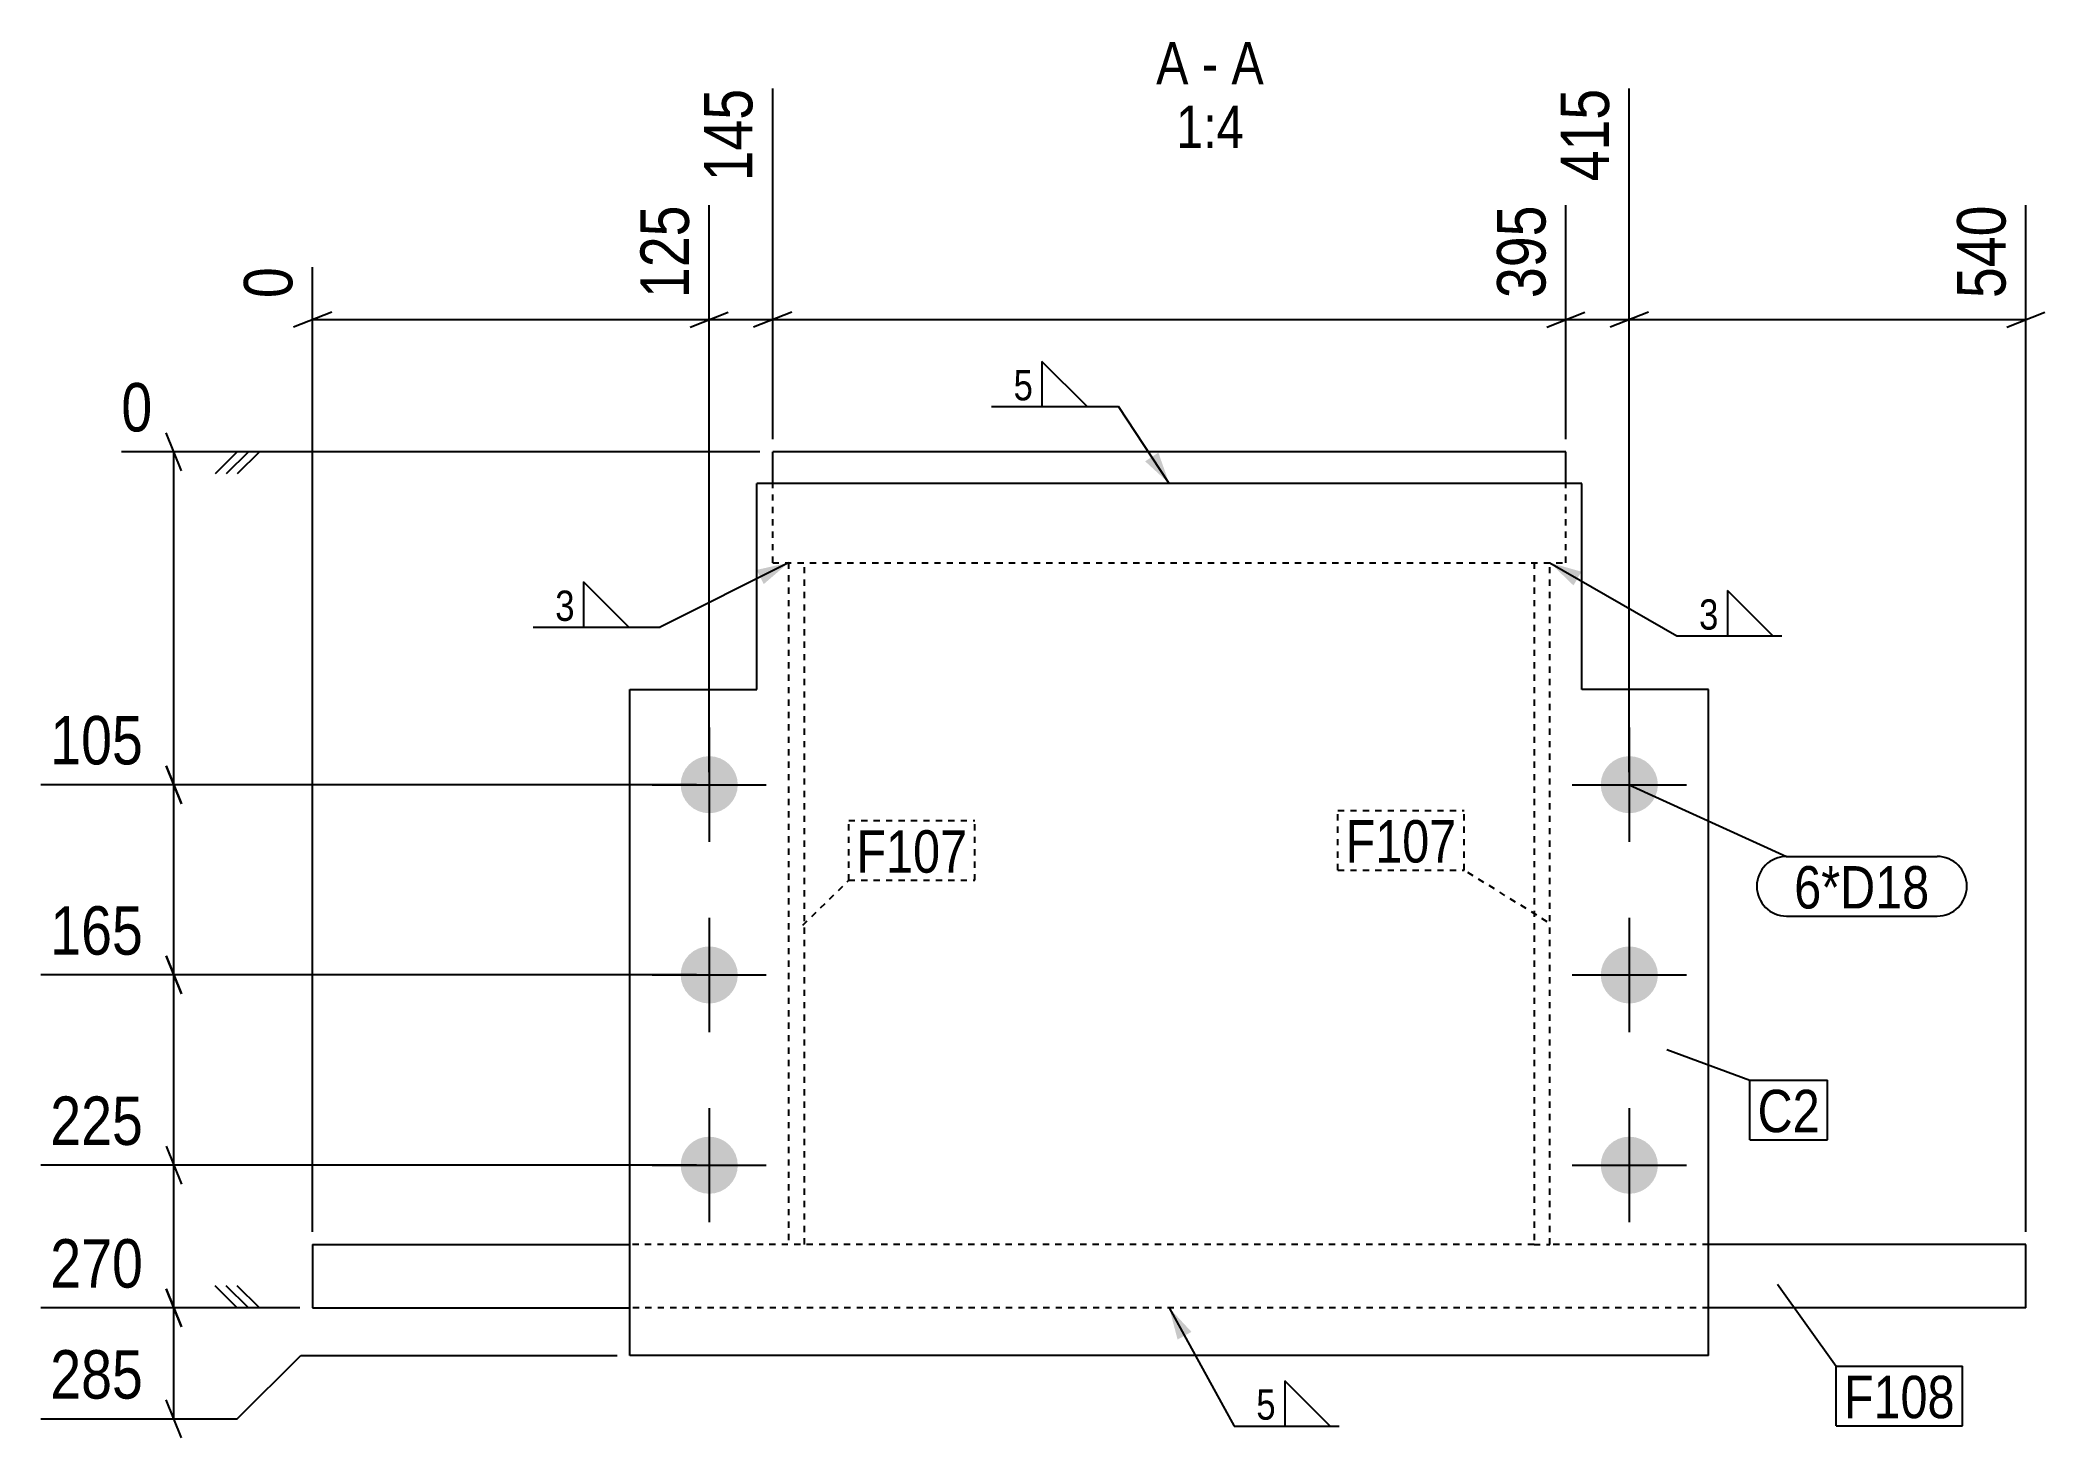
# Model space of a CAD drawing. Header units: millimetres. Extents: x 9 to 44269, y 10 to 1769.
# Drawn here: x 17168 to 17800, y 10 to 450 of the extents above; entities that cross this region are included whole.
import ezdxf

# ---------------------------------------------------------------- set-up
doc = ezdxf.new("R2010")
doc.units = ezdxf.units.MM
doc.linetypes.add('DXK_LINE_DOT2', pattern=[3.9198, 1.9599, -1.9599])
for name, color, linetype in [('MÅLSÆTNING', 7, 'Continuous'), ('STÅL', 7, 'Continuous'), ('TEKST', 7, 'Continuous')]:
    doc.layers.add(name, color=color, linetype=linetype)
doc.styles.add('Arial Narrow', font='ARIALN.TTF', dxfattribs={"height": 0.2})

msp = doc.modelspace()

# ---------------------------------------------------------------- hatches: boundary and pattern name
at = {"layer": 'STÅL', "linetype": 'Continuous'}
for points in [[(17387.94, 215.6, -1), (17369.94, 215.6, -1)], [(17677.95, 215.6, -1), (17659.95, 215.6, -1)], [(17387.94, 155.6, -1), (17369.94, 155.6, -1)], [(17677.95, 155.6, -1), (17659.95, 155.6, -1)], [(17387.94, 95.6, -1), (17369.94, 95.6, -1)], [(17677.95, 95.6, -1), (17659.95, 95.6, -1)]]:
    msp.add_hatch(color=96, dxfattribs=at).paths.add_polyline_path(points)
at = {"layer": 'TEKST', "linetype": 'Continuous'}
for points in [[(17520.52, 320.32), (17523.94, 310.6), (17516.35, 317.57)], [(17393.89, 283.34), (17403.95, 285.6), (17396.14, 278.87)], [(17651.35, 278.44), (17643.94, 285.6), (17653.85, 282.77)], [(17526.56, 40.63), (17523.94, 50.6), (17530.95, 43.04)]]:
    msp.add_hatch(color=3, dxfattribs=at).paths.add_polyline_path(points)

# ---------------------------------------------------------------- linework, layer by layer
at = {"layer": 'MÅLSÆTNING', "color": 7, "linetype": 'Continuous'}
for p, q in [((17398.94, 324.6), (17398.94, 435.11)), ((17398.94, 324.6), (17398.94, 435.11)), ((17668.95, 219.6), (17668.95, 435.11)), ((17668.95, 219.6), (17668.95, 435.11)), ((17378.94, 219.6), (17378.94, 398.31)), ((17378.94, 219.6), (17378.94, 398.31)), ((17648.94, 324.6), (17648.94, 398.31)), ((17648.94, 324.6), (17648.94, 398.31)), ((17793.94, 74.6), (17793.94, 398.31)), ((17253.94, 74.6), (17253.94, 378.81)), ((17259.94, 364.66), (17247.94, 359.86)), ((17253.94, 362.26), (17378.94, 362.26)), ((17372.94, 359.86), (17384.94, 364.66)), ((17378.94, 362.26), (17398.94, 362.26)), ((17404.94, 364.66), (17392.94, 359.86)), ((17404.94, 364.66), (17392.94, 359.86)), ((17398.94, 362.26), (17648.94, 362.26)), ((17642.94, 359.86), (17654.94, 364.66)), ((17648.94, 362.26), (17668.95, 362.26)), ((17674.95, 364.66), (17662.95, 359.86)), ((17674.95, 364.66), (17662.95, 359.86)), ((17668.95, 362.26), (17793.94, 362.26)), ((17787.94, 359.86), (17799.94, 364.66)), ((17212.6, 314.6), (17207.8, 326.6)), ((17394.94, 320.6), (17193.65, 320.6)), ((17210.2, 215.6), (17210.2, 320.6)), ((17230.2, 320.6), (17223.2, 313.6)), ((17237.2, 320.6), (17223.2, 320.6)), ((17233.7, 320.6), (17226.7, 313.6)), ((17237.2, 320.6), (17230.2, 313.6)), ((17207.8, 221.6), (17212.6, 209.6)), ((17212.6, 209.6), (17207.8, 221.6)), ((17374.94, 215.6), (17168.32, 215.6)), ((17374.94, 215.6), (17168.32, 215.6)), ((17210.2, 155.6), (17210.2, 215.6)), ((17207.8, 161.6), (17212.6, 149.6)), ((17212.6, 149.6), (17207.8, 161.6)), ((17374.94, 155.6), (17168.32, 155.6)), ((17374.94, 155.6), (17168.32, 155.6)), ((17210.2, 95.6), (17210.2, 155.6)), ((17207.8, 101.6), (17212.6, 89.6)), ((17207.8, 101.6), (17212.6, 89.6)), ((17374.94, 95.6), (17168.32, 95.6)), ((17374.94, 95.6), (17168.32, 95.6)), ((17210.2, 50.6), (17210.2, 95.6)), ((17230.2, 50.6), (17223.2, 57.6)), ((17230.2, 50.6), (17223.2, 57.6)), ((17233.7, 50.6), (17226.7, 57.6)), ((17233.7, 50.6), (17226.7, 57.6)), ((17237.2, 50.6), (17230.2, 57.6)), ((17237.2, 50.6), (17230.2, 57.6)), ((17249.94, 50.6), (17168.32, 50.6)), ((17249.94, 50.6), (17168.32, 50.6)), ((17207.8, 56.6), (17212.6, 44.6)), ((17212.6, 44.6), (17207.8, 56.6)), ((17210.2, 15.6), (17210.2, 50.6)), ((17237.2, 50.6), (17223.2, 50.6)), ((17237.2, 50.6), (17223.2, 50.6)), ((17230.2, 15.6), (17250.2, 35.6)), ((17250.2, 35.6), (17349.94, 35.6)), ((17212.6, 9.6), (17207.8, 21.6)), ((17168.32, 15.6), (17230.2, 15.6))]:
    msp.add_line(p, q, dxfattribs=at)
at = {"layer": 'STÅL', "color": 2, "linetype": 'Continuous'}
for p, q in [((17648.94, 320.6), (17398.94, 320.6)), ((17398.94, 310.6), (17398.94, 320.6)), ((17648.94, 310.6), (17648.94, 320.6)), ((17393.94, 245.6), (17393.94, 310.6)), ((17653.94, 310.6), (17393.94, 310.6)), ((17653.94, 245.6), (17653.94, 310.6)), ((17353.94, 245.6), (17393.94, 245.6)), ((17353.94, 35.6), (17353.94, 245.6)), ((17693.94, 245.6), (17653.94, 245.6)), ((17693.94, 35.6), (17693.94, 245.6)), ((17253.94, 70.6), (17353.94, 70.6)), ((17253.94, 70.6), (17253.94, 50.6)), ((17793.94, 70.6), (17693.94, 70.6)), ((17793.94, 50.6), (17793.94, 70.6)), ((17253.94, 50.6), (17353.94, 50.6)), ((17793.94, 50.6), (17693.94, 50.6)), ((17693.94, 35.6), (17353.94, 35.6))]:
    msp.add_line(p, q, dxfattribs=at)
at = {"layer": 'STÅL', "color": 7, "linetype": 'DXK_LINE_DOT2'}
for p, q in [((17398.94, 285.6), (17398.94, 310.6)), ((17648.94, 285.6), (17648.94, 310.6)), ((17398.94, 285.6), (17648.94, 285.6)), ((17403.95, 285.6), (17403.95, 70.6)), ((17408.95, 70.6), (17408.95, 285.6)), ((17638.94, 285.6), (17638.94, 70.6)), ((17643.94, 70.6), (17643.94, 285.6)), ((17638.94, 70.6), (17353.94, 70.6)), ((17638.94, 70.6), (17643.94, 70.6)), ((17693.94, 70.6), (17643.94, 70.6)), ((17693.94, 50.6), (17353.94, 50.6))]:
    msp.add_line(p, q, dxfattribs=at)
at = {"layer": 'STÅL', "color": 96, "linetype": 'Continuous'}
for p, q in [((17378.94, 233.6), (17378.94, 197.6)), ((17668.95, 233.6), (17668.95, 197.6)), ((17360.94, 215.6), (17396.94, 215.6)), ((17650.95, 215.6), (17686.95, 215.6)), ((17378.94, 173.6), (17378.94, 137.6)), ((17668.95, 173.6), (17668.95, 137.6)), ((17360.94, 155.6), (17396.94, 155.6)), ((17650.95, 155.6), (17686.95, 155.6)), ((17378.94, 113.6), (17378.94, 77.6)), ((17668.95, 113.6), (17668.95, 77.6)), ((17360.94, 95.6), (17396.94, 95.6)), ((17650.95, 95.6), (17686.95, 95.6))]:
    msp.add_line(p, q, dxfattribs=at)
at = {"layer": 'TEKST', "color": 3, "linetype": 'Continuous'}
for p, q in [((17523.94, 310.6), (17507.97, 334.82)), ((17403.95, 285.6), (17363.5, 265.27)), ((17643.94, 285.6), (17683.94, 262.51)), ((17523.94, 50.6), (17544.38, 13.36))]:
    msp.add_line(p, q, dxfattribs=at)

# ---------------------------------------------------------------- wipeouts: each hides what was drawn before it
at = {"color": 0, "linetype": 'Continuous'}
for points, layer in [([(17203.69, 218.8), (17203.69, 241.2), (17168.04, 241.2), (17168.04, 218.8)], 'MÅLSÆTNING'), ([(17203.69, 158.8), (17203.69, 181.2), (17168.04, 181.2), (17168.04, 158.8)], 'MÅLSÆTNING'), ([(17203.69, 98.8), (17203.69, 121.2), (17168.04, 121.2), (17168.04, 98.8)], 'MÅLSÆTNING'), ([(17203.69, 53.8), (17203.69, 76.2), (17168.04, 76.2), (17168.04, 53.8)], 'MÅLSÆTNING'), ([(17203.69, 18.8), (17203.69, 41.2), (17168.04, 41.2), (17168.04, 18.8)], 'MÅLSÆTNING'), ([(17530.03, 436.42), (17530.03, 450.42), (17519.8, 450.42), (17519.8, 436.42)], 'TEKST'), ([(17539.33, 436.42), (17539.33, 450.42), (17534.23, 450.42), (17534.23, 436.42)], 'TEKST'), ([(17553.75, 436.42), (17553.75, 450.42), (17543.53, 450.42), (17543.53, 436.42)], 'TEKST'), ([(17547.44, 416.42), (17547.44, 430.42), (17526.11, 430.42), (17526.11, 416.42)], 'TEKST')]:
    msp.add_wipeout(points, dxfattribs=at).dxf.layer = layer
at = {"color": 0}
for points in [[(17481.77, 336.02), (17481.77, 347.62), (17474.08, 347.62), (17474.08, 336.02)], [(17337.3, 266.47), (17337.3, 278.07), (17329.61, 278.07), (17329.61, 266.47)], [(17697.83, 263.71), (17697.83, 275.31), (17690.14, 275.31), (17690.14, 263.71)], [(17614.47, 191.06), (17614.47, 205.06), (17579.51, 205.06), (17579.51, 191.06)], [(17460.29, 187.87), (17460.29, 201.87), (17425.33, 201.87), (17425.33, 187.87)], [(17763.56, 176.56), (17763.56, 190.56), (17720.93, 190.56), (17720.93, 176.56)], [(17728.99, 106.02), (17728.99, 120.02), (17709.38, 120.02), (17709.38, 106.02)], [(17558.28, 14.56), (17558.28, 26.16), (17550.58, 26.16), (17550.58, 14.56)], [(17771.53, 15.83), (17771.53, 29.83), (17736.57, 29.83), (17736.57, 15.83)]]:
    msp.add_wipeout(points, dxfattribs=at).dxf.layer = 'TEKST'

# ---------------------------------------------------------------- next in the draw order: linework, layer by layer
at = {"layer": 'TEKST', "color": 3, "linetype": 'Continuous'}
for p, q in [((17498.12, 334.82), (17483.83, 349.1)), ((17483.83, 349.1), (17483.83, 334.82)), ((17467.88, 334.82), (17507.97, 334.82)), ((17483.83, 334.82), (17498.12, 334.82)), ((17353.64, 265.27), (17339.36, 279.55)), ((17339.36, 279.55), (17339.36, 265.27)), ((17714.17, 262.51), (17699.89, 276.8)), ((17699.89, 276.8), (17699.89, 262.51)), ((17323.41, 265.27), (17363.5, 265.27)), ((17339.36, 265.27), (17353.64, 265.27)), ((17683.94, 262.51), (17717.03, 262.51)), ((17699.89, 262.51), (17714.17, 262.51)), ((17574.62, 13.36), (17560.33, 27.65)), ((17560.33, 27.65), (17560.33, 13.36)), ((17544.38, 13.36), (17577.48, 13.36)), ((17560.33, 13.36), (17574.62, 13.36))]:
    msp.add_line(p, q, dxfattribs=at)

# ---------------------------------------------------------------- next in the draw order: texts
at = {"layer": 'MÅLSÆTNING', "color": 3, "linetype": 'Continuous', "style": 'Arial Narrow'}
for s, p in [('105', (17171.24, 222)), ('165', (17171.24, 162)), ('225', (17171.24, 102)), ('270', (17171.24, 57)), ('285', (17171.24, 22))]:
    msp.add_text(s, height=15.271, dxfattribs=at).set_placement(p)
at = {"layer": 'TEKST', "color": 3, "linetype": 'Continuous', "style": 'Arial Narrow'}
for s, height, p in [('A', 13.36, (17519.8, 436.42)), ('A', 13.36, (17543.53, 436.42)), ('-', 13.36, (17534.23, 436.42)), ('1:4', 13.362, (17526.11, 416.42))]:
    msp.add_text(s, height=height, dxfattribs=at).set_placement(p)
at = {"layer": 'TEKST', "color": 3, "style": 'Arial Narrow'}
for s, p in [('5', (17474.88, 336.82)), ('3', (17330.41, 267.27)), ('3', (17690.94, 264.51)), ('5', (17551.38, 15.36))]:
    msp.add_text(s, height=9.54, dxfattribs=at).set_placement(p)

# ---------------------------------------------------------------- next in the draw order: wipeouts: each hides what was drawn before it
at = {"color": 0, "linetype": 'Continuous'}
for points in [[(17375.74, 401.51), (17353.34, 401.51), (17353.34, 365.86), (17375.74, 365.86)], [(17645.74, 401.51), (17623.34, 401.51), (17623.34, 365.86), (17645.74, 365.86)], [(17790.74, 401.51), (17768.34, 401.51), (17768.34, 365.86), (17790.74, 365.86)], [(17250.74, 382.01), (17228.34, 382.01), (17228.34, 365.86), (17250.74, 365.86)], [(17206.6, 323.8), (17206.6, 346.2), (17190.45, 346.2), (17190.45, 323.8)]]:
    msp.add_wipeout(points, dxfattribs=at).dxf.layer = 'MÅLSÆTNING'
at = {"color": 0}
for points in [[(17614.47, 191.06), (17614.47, 205.06), (17579.51, 205.06), (17579.51, 191.06)], [(17460.29, 187.87), (17460.29, 201.87), (17425.33, 201.87), (17425.33, 187.87)], [(17763.56, 176.56), (17763.56, 190.56), (17720.93, 190.56), (17720.93, 176.56)], [(17728.99, 106.02), (17728.99, 120.02), (17709.38, 120.02), (17709.38, 106.02)], [(17771.53, 15.83), (17771.53, 29.83), (17736.57, 29.83), (17736.57, 15.83)]]:
    msp.add_wipeout(points, dxfattribs=at).dxf.layer = 'TEKST'

# ---------------------------------------------------------------- next in the draw order: linework, layer by layer
at = {"layer": 'MÅLSÆTNING', "color": 7, "linetype": 'Continuous'}
for p, q in [((17372.94, 359.86), (17384.94, 364.66)), ((17642.94, 359.86), (17654.94, 364.66))]:
    msp.add_line(p, q, dxfattribs=at)
at = {"layer": 'TEKST', "color": 7, "linetype": 'Continuous'}
for p, q in [((17668.95, 215.6), (17718.53, 192.96)), ((17718.53, 192.96), (17765.96, 192.96)), ((17718.53, 174.16), (17765.96, 174.16)), ((17680.77, 132.06), (17706.98, 122.42)), ((17706.98, 122.42), (17731.39, 122.42)), ((17706.98, 103.62), (17706.98, 122.42)), ((17731.39, 103.62), (17731.39, 122.42)), ((17706.98, 103.62), (17731.39, 103.62)), ((17715.68, 58.06), (17734.17, 32.23)), ((17734.17, 32.23), (17773.93, 32.23)), ((17734.17, 13.43), (17734.17, 32.23)), ((17773.93, 13.43), (17773.93, 32.23)), ((17734.17, 13.43), (17773.93, 13.43))]:
    msp.add_line(p, q, dxfattribs=at)
at = {"layer": 'TEKST', "color": 7, "linetype": 'DXK_LINE_DOT2'}
for p, q in [((17422.93, 204.27), (17462.69, 204.27)), ((17422.93, 185.47), (17422.93, 204.27)), ((17462.69, 185.47), (17462.69, 204.27)), ((17577.11, 207.46), (17616.87, 207.46)), ((17577.11, 188.66), (17577.11, 207.46)), ((17616.87, 188.66), (17616.87, 207.46)), ((17408.44, 171.33), (17422.93, 185.47)), ((17422.93, 185.47), (17462.69, 185.47)), ((17577.11, 188.66), (17616.87, 188.66)), ((17643.08, 172.39), (17616.87, 188.66))]:
    msp.add_line(p, q, dxfattribs=at)
at = {"layer": 'TEKST', "color": 7, "linetype": 'Continuous'}
for centre, start, end in [((17718.53, 183.56), 90, 270), ((17765.96, 183.56), 270, 90)]:
    msp.add_arc(centre, 9.4, start, end, dxfattribs=at)

# ---------------------------------------------------------------- next in the draw order: texts
at = {"layer": 'MÅLSÆTNING', "color": 3, "linetype": 'Continuous', "style": 'Arial Narrow'}
for s, height, p in [('125', 15.271, (17372.54, 369.06)), ('395', 15.271, (17642.54, 369.06)), ('540', 15.271, (17787.54, 369.06)), ('0', 15.27, (17247.54, 369.06))]:
    msp.add_text(s, height=height, rotation=90.00021, dxfattribs=at).set_placement(p)
msp.add_text('0', height=15.27, dxfattribs=at).set_placement((17193.65, 327))
at = {"layer": 'TEKST', "color": 3, "style": 'Arial Narrow'}
for s, p in [('F107', (17579.51, 191.06)), ('F107', (17425.33, 187.87)), ('6*D18', (17720.93, 176.56)), ('C2', (17709.38, 106.02)), ('F108', (17736.57, 15.83))]:
    msp.add_text(s, height=13.362, dxfattribs=at).set_placement(p)

# ---------------------------------------------------------------- next in the draw order: wipeouts: each hides what was drawn before it
at = {"color": 0, "linetype": 'Continuous'}
for points in [[(17395.74, 438.31), (17373.34, 438.31), (17373.34, 402.66), (17395.74, 402.66)], [(17665.75, 438.31), (17643.35, 438.31), (17643.35, 402.66), (17665.75, 402.66)]]:
    msp.add_wipeout(points, dxfattribs=at).dxf.layer = 'MÅLSÆTNING'

# ---------------------------------------------------------------- next in the draw order: texts
at = {"layer": 'MÅLSÆTNING', "color": 3, "linetype": 'Continuous', "style": 'Arial Narrow'}
for s, p in [('145', (17392.54, 405.86)), ('415', (17662.55, 405.86))]:
    msp.add_text(s, height=15.271, rotation=90.00021, dxfattribs=at).set_placement(p)

doc.saveas('drawing.dxf')
